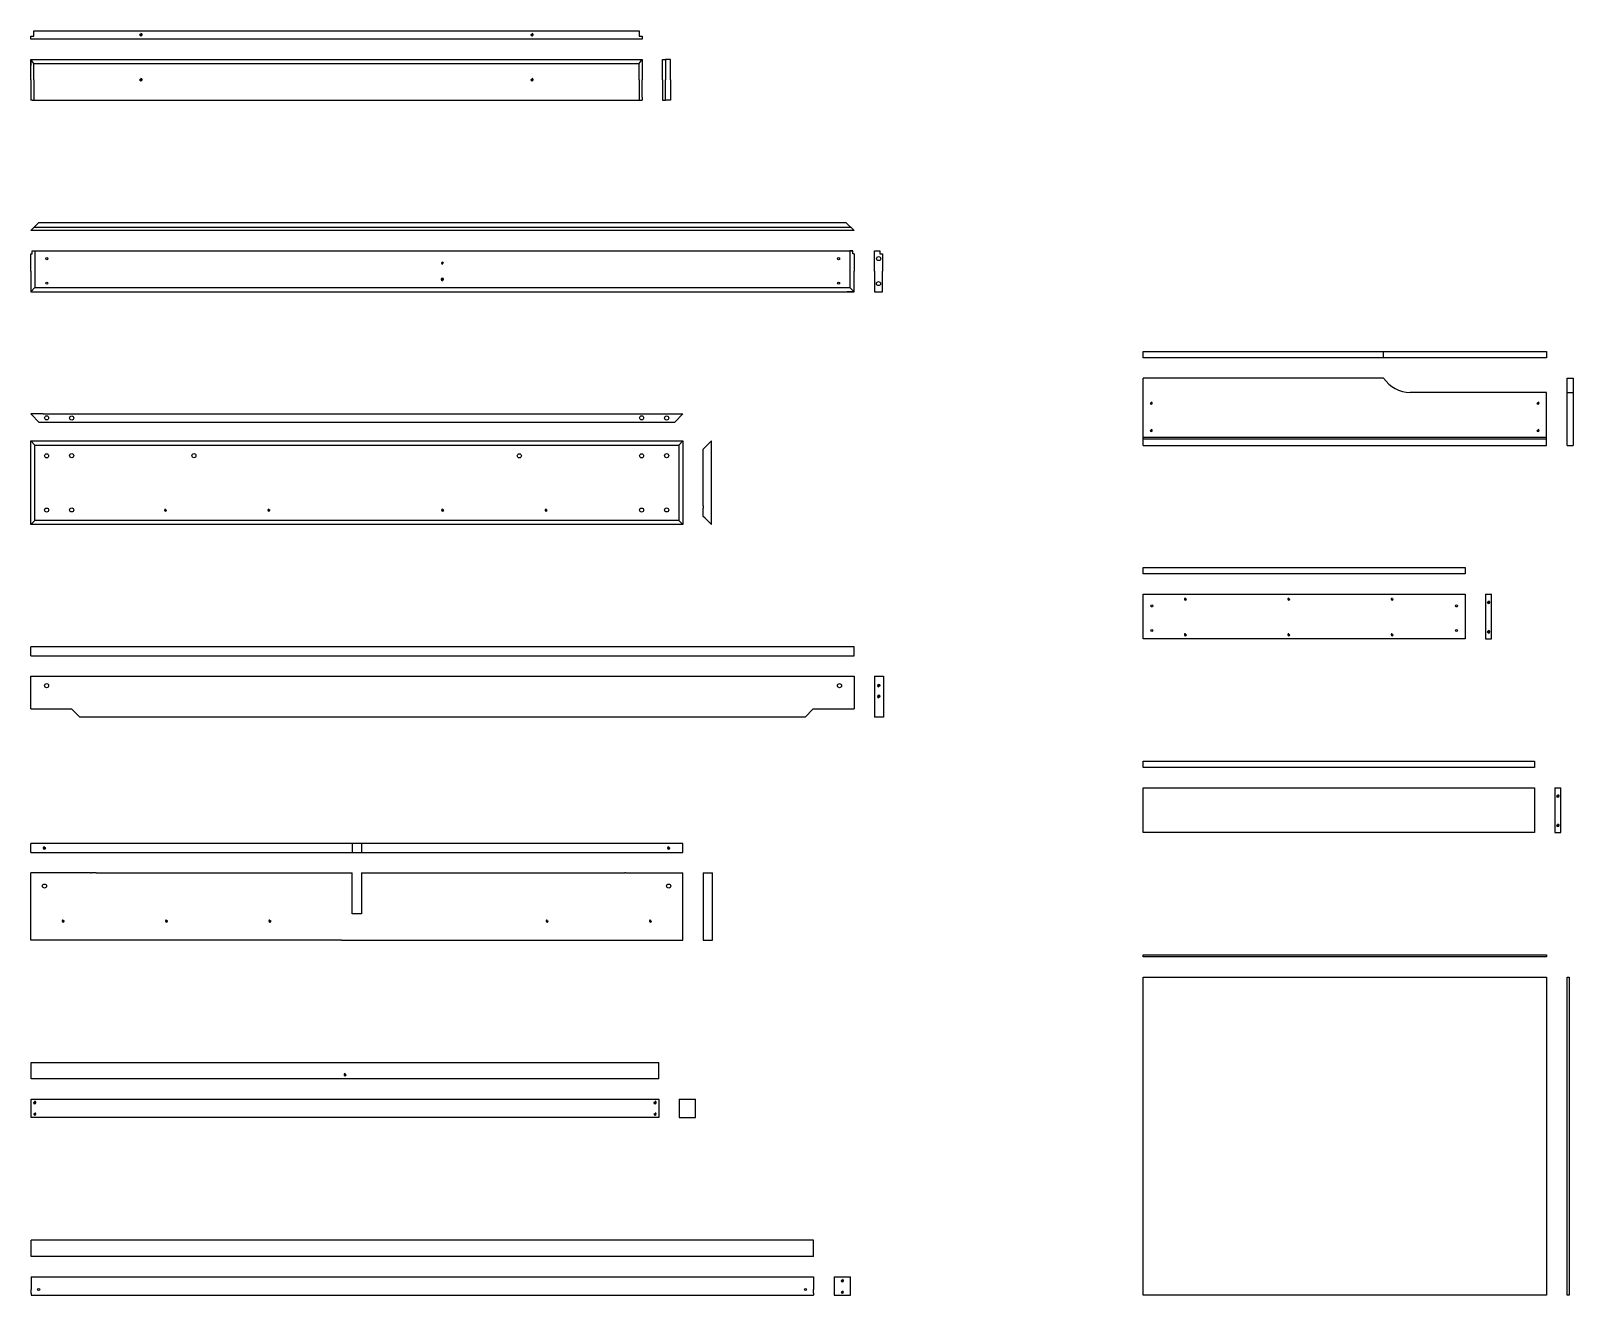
# Model space of a CAD drawing. Header units: centimetres. Extents: x -2268 to 1812, y -1681 to 1458.
# Drawn here: x 101.4 to 479.8, y -517.4 to -207.2 of the extents above; entities that cross this region are included whole.
import ezdxf

# ---------------------------------------------------------------- set-up
doc = ezdxf.new("R2010")
doc.units = ezdxf.units.CM
doc.layers.get('0').update_dxf_attribs({"color": 5})
for name, color, linetype in [('ARREDI_attrezzature', 175, 'Continuous'), ('filatura', 8, 'Continuous'), ('particolari', 6, 'Continuous')]:
    doc.layers.add(name, color=color, linetype=linetype)

# ---------------------------------------------------------------- blocks, each defined once
blk = doc.blocks.new('A$C669A1E94')
at = {"layer": 'filatura'}
blk.add_arc((0.3, 0.3), 0.3, 90, 0, dxfattribs=at)
at = {"layer": 'particolari'}
blk.add_circle((0.3, 0.3), 0.2, dxfattribs=at)

msp = doc.modelspace()

# ---------------------------------------------------------------- linework, layer by layer
for p, q in [((102.0688, -208.4864), (102.0688, -207.1864)), ((102.0688, -207.1864), (250.6688, -207.1864)), ((250.6688, -207.1864), (250.6688, -208.4864)), ((101.3688, -209.1864), (101.3688, -208.4864)), ((101.3688, -208.4864), (102.0688, -208.4864)), ((251.3688, -209.1864), (101.3688, -209.1864)), ((250.6688, -208.4864), (251.3688, -208.4864)), ((251.3688, -208.4864), (251.3688, -209.1864)), ((101.3688, -214.1864), (251.3688, -214.1864)), ((101.3688, -219.1864), (101.3688, -214.1864)), ((101.3688, -214.1864), (101.3688, -215.6864)), ((101.3688, -214.1864), (101.3688, -215.1864)), ((102.0688, -215.1864), (101.3688, -214.1864)), ((102.0688, -219.1864), (102.0688, -215.1864)), ((102.0688, -215.1864), (250.6688, -215.1864)), ((250.6688, -215.1864), (251.3688, -214.1864)), ((250.6688, -219.1864), (250.6688, -215.1864)), ((251.3688, -214.1864), (251.3688, -219.1864)), ((256.3688, -219.1864), (256.3688, -214.1864)), ((256.3688, -214.1864), (257.0688, -214.1864)), ((258.3688, -214.1864), (257.0688, -214.1864)), ((257.0688, -214.1864), (257.0688, -219.1864)), ((258.3688, -219.1864), (258.3688, -214.1864)), ((101.3688, -219.1864), (101.3688, -223.4864)), ((102.0688, -219.1864), (102.0688, -224.1864)), ((250.6688, -219.1864), (250.6688, -224.1864)), ((251.3688, -223.4864), (251.3688, -219.1864)), ((256.3688, -219.1864), (256.3688, -224.1864)), ((257.0688, -224.1864), (257.0688, -219.1864)), ((258.3688, -219.1864), (258.3688, -224.1864)), ((101.3688, -223.4864), (101.3688, -224.1864)), ((101.6688, -224.1864), (101.3688, -224.1864)), ((101.6688, -224.1864), (251.0688, -224.1864)), ((251.0688, -224.1864), (251.3688, -224.1864)), ((251.3688, -223.4864), (251.3688, -224.1864)), ((256.3688, -224.1864), (257.0688, -224.1864)), ((258.3688, -224.1864), (257.0688, -224.1864)), ((103.3688, -254.1864), (101.3688, -256.1864)), ((303.3688, -256.1864), (101.3688, -256.1864)), ((102.1914, -255.3638), (302.5461, -255.3638)), ((103.3688, -254.1864), (301.3688, -254.1864)), ((301.3688, -254.1864), (303.3688, -256.1864)), ((101.3688, -266.1864), (101.3688, -261.8864)), ((101.3688, -261.8864), (101.6688, -261.8864)), ((101.6688, -261.1864), (303.0688, -261.1864)), ((101.6688, -261.1864), (102.3688, -261.1864)), ((101.6688, -261.8864), (101.6688, -261.1864)), ((102.3688, -261.1864), (102.3688, -270.1864)), ((303.0688, -261.1864), (302.3688, -261.1864)), ((302.3688, -261.1864), (302.3688, -270.1864)), ((303.0688, -261.8864), (303.0688, -261.1864)), ((303.3688, -261.8864), (303.0688, -261.8864)), ((303.3688, -261.8864), (303.3688, -266.1864)), ((308.3688, -266.1864), (308.3688, -261.1864)), ((308.3688, -261.1864), (309.6688, -261.1864)), ((309.6688, -261.1864), (309.6688, -261.8864)), ((309.6688, -261.8864), (310.3688, -261.8864)), ((310.3688, -261.8864), (310.3688, -266.1864)), ((101.3688, -266.1864), (101.3688, -271.1864)), ((303.3688, -271.1864), (303.3688, -266.1864)), ((308.3688, -266.1864), (308.3688, -271.1864)), ((310.3688, -271.1864), (310.3688, -266.1864)), ((101.3688, -271.1864), (102.3688, -270.1864)), ((101.3688, -271.1864), (303.3688, -271.1864)), ((102.3688, -270.1864), (302.3688, -270.1864)), ((303.3688, -271.1864), (301.6688, -271.1864)), ((302.3688, -270.1864), (303.3688, -271.1864)), ((308.3688, -271.1864), (310.3688, -271.1864)), ((374.3405, -287.3949), (374.3405, -285.8949)), ((374.3405, -285.8949), (473.3405, -285.8949)), ((473.3405, -287.3949), (374.3405, -287.3949)), ((433.3405, -287.3949), (433.3405, -285.8949)), ((473.3405, -285.8949), (473.3405, -287.3949)), ((374.3405, -292.3949), (374.2905, -292.3949)), ((433.3405, -292.3949), (374.3405, -292.3949)), ((374.3405, -308.8949), (374.3405, -292.3949)), ((478.3405, -308.8949), (478.3405, -292.3949)), ((478.3405, -292.3949), (479.8405, -292.3949)), ((479.8405, -292.3949), (479.8405, -308.8949)), ((473.3405, -295.8949), (439.8405, -295.8949)), ((473.3405, -308.8949), (473.3405, -295.8949)), ((478.3405, -295.8949), (479.8405, -295.8949)), ((104.3688, -301.1864), (101.3688, -301.1864)), ((101.5857, -301.4033), (101.3688, -301.1864)), ((101.5857, -301.4033), (103.3688, -303.1864)), ((104.3688, -301.1864), (261.3688, -301.1864)), ((259.3688, -303.1864), (261.3688, -301.1864)), ((103.3688, -303.1864), (259.3688, -303.1864)), ((101.3688, -307.8055), (102.3688, -308.8055)), ((260.3688, -308.8055), (261.3688, -307.8055)), ((266.3688, -309.8055), (268.3688, -307.8055)), ((266.3688, -321.4055), (266.3688, -309.8055)), ((268.3688, -328.3055), (268.3688, -307.8055)), ((374.3405, -306.8949), (473.3405, -306.8949)), ((473.3405, -307.3949), (374.3405, -307.3949)), ((374.3405, -308.8949), (472.3405, -308.8949)), ((472.3405, -308.8949), (473.3405, -308.8949)), ((478.3405, -308.8949), (479.8405, -308.8949)), ((266.3688, -322.9055), (266.3688, -321.4055)), ((266.3688, -323.3055), (266.3688, -322.9055)), ((266.3688, -323.5228), (266.3688, -323.3055)), ((266.3688, -323.7228), (266.3688, -323.5228)), ((266.3688, -323.7228), (266.3688, -324.1055)), ((266.3688, -324.1055), (266.3688, -324.3055)), ((266.3688, -326.3055), (266.3688, -324.3055)), ((101.3688, -328.3055), (102.3688, -327.3055)), ((260.3688, -327.3055), (261.3688, -328.3055)), ((266.8031, -326.7398), (266.3688, -326.3055)), ((266.8031, -326.7398), (268.1518, -328.0885)), ((268.1518, -328.0885), (268.3688, -328.3055)), ((374.3405, -340.3949), (374.3405, -338.8949)), ((374.3405, -338.8949), (453.3405, -338.8949)), ((453.3405, -340.3949), (374.3405, -340.3949)), ((453.3405, -338.8949), (453.3405, -340.3949)), ((374.3405, -345.3949), (453.3405, -345.3949)), ((374.3405, -356.3949), (374.3405, -345.3949)), ((453.3405, -345.3949), (453.3405, -356.3949)), ((458.3405, -345.3949), (459.8405, -345.3949)), ((458.3405, -345.3949), (458.3405, -356.3949)), ((459.8405, -356.3949), (459.8405, -345.3949)), ((101.3688, -360.5519), (101.3688, -358.3055)), ((303.3688, -358.3055), (101.3688, -358.3055)), ((303.3688, -360.5519), (303.3688, -358.3055)), ((453.3405, -356.3949), (374.3405, -356.3949)), ((458.3405, -356.3949), (459.8405, -356.3949)), ((101.3688, -360.5519), (303.3688, -360.5519)), ((101.3688, -365.5519), (303.3688, -365.5519)), ((101.3688, -373.5519), (101.3688, -365.5519)), ((303.3688, -365.5519), (303.3688, -373.5519)), ((308.3688, -365.5519), (310.6152, -365.5519)), ((308.3688, -365.5519), (308.3688, -375.5519)), ((310.6152, -365.5519), (310.6152, -375.5519)), ((101.3688, -373.5519), (101.3688, -373.5519)), ((101.3688, -373.5519), (111.3688, -373.5519)), ((111.3688, -373.5519), (111.3688, -373.5519)), ((111.3688, -373.5519), (113.3688, -375.5519)), ((293.3688, -373.5519), (291.3688, -375.5519)), ((293.3688, -373.5519), (303.3688, -373.5519)), ((291.3688, -375.5519), (113.3688, -375.5519)), ((310.6152, -375.5519), (308.3688, -375.5519)), ((374.3405, -387.8949), (374.3405, -386.3949)), ((374.3405, -386.3949), (470.3405, -386.3949)), ((470.3405, -387.8949), (374.3405, -387.8949)), ((470.3405, -386.3949), (470.3405, -387.8949)), ((374.3405, -392.8949), (470.3405, -392.8949)), ((374.3405, -403.8949), (374.3405, -392.8949)), ((470.3405, -392.8949), (470.3405, -403.8949)), ((475.3405, -392.8949), (476.8405, -392.8949)), ((475.3405, -392.8949), (475.3405, -403.8949)), ((476.8405, -403.8949), (476.8405, -392.8949)), ((470.3405, -403.8949), (374.3405, -403.8949)), ((475.3405, -403.8949), (476.8405, -403.8949)), ((261.3688, -406.5519), (101.3688, -406.5519)), ((101.3688, -408.7983), (101.3688, -406.5519)), ((180.242, -406.5519), (180.242, -408.7983)), ((182.4884, -406.5519), (182.4884, -408.7983)), ((261.3688, -408.7983), (261.3688, -406.5519)), ((101.3688, -408.7983), (261.3688, -408.7983)), ((101.3688, -430.2983), (101.3688, -413.7983)), ((103.1688, -413.7983), (101.3688, -413.7983)), ((115.992, -413.7983), (103.1688, -413.7983)), ((115.342, -413.7983), (115.342, -413.7983)), ((115.992, -413.7983), (116.242, -413.7983)), ((116.242, -413.7983), (116.242, -413.7983)), ((117.3688, -413.7983), (116.242, -413.7983)), ((117.3688, -413.7983), (180.242, -413.7983)), ((180.242, -423.7983), (180.242, -413.7983)), ((182.4884, -413.7983), (246.4956, -413.7983)), ((182.4884, -413.7983), (182.4884, -423.7983)), ((246.4956, -413.7983), (246.4956, -413.7983)), ((246.4956, -413.7983), (247.1456, -413.7983)), ((247.3956, -413.7983), (247.1456, -413.7983)), ((247.3956, -413.7983), (260.0688, -413.7983)), ((260.0688, -413.7983), (261.3688, -413.7983)), ((261.3688, -430.2983), (261.3688, -413.7983)), ((266.3688, -413.7983), (268.615, -413.7983)), ((266.3688, -413.7983), (266.3688, -430.2983)), ((268.615, -430.2983), (268.615, -413.7983)), ((182.4884, -423.7983), (180.242, -423.7983)), ((103.0688, -430.2983), (101.3688, -430.2983)), ((117.3688, -430.2983), (103.0688, -430.2983)), ((177.6411, -430.2983), (117.3688, -430.2983)), ((177.6411, -430.2983), (178.3688, -430.2983)), ((178.3688, -430.2983), (180.492, -430.2983)), ((180.492, -430.2983), (182.7384, -430.2983)), ((182.7384, -430.2983), (184.3688, -430.2983)), ((184.3688, -430.2983), (245.3688, -430.2983)), ((245.3688, -430.2983), (260.0688, -430.2983)), ((260.0688, -430.2983), (261.3688, -430.2983)), ((266.3688, -430.2983), (268.615, -430.2983)), ((374.3405, -434.3949), (374.3405, -433.8949)), ((374.3405, -433.8949), (473.3405, -433.8949)), ((473.3405, -434.3949), (374.3405, -434.3949)), ((473.3405, -433.8949), (473.3405, -434.3949)), ((374.3405, -517.3949), (374.3405, -439.3949)), ((374.3405, -439.3949), (473.3405, -439.3949)), ((473.3405, -439.3949), (473.3405, -517.3949)), ((478.3405, -439.3949), (478.8405, -439.3949)), ((478.3405, -517.3949), (478.3405, -439.3949)), ((478.8405, -439.3949), (478.8405, -517.3949)), ((101.4654, -464.2983), (101.4654, -460.2983)), ((101.4654, -460.2983), (255.4654, -460.2983)), ((255.4654, -464.2983), (255.4654, -460.2983)), ((255.4654, -464.2983), (101.4654, -464.2983)), ((101.4654, -473.7983), (101.4654, -469.2983)), ((101.4654, -469.2983), (255.4654, -469.2983)), ((255.4654, -469.2983), (255.4654, -473.7983)), ((260.4654, -469.2983), (260.4654, -473.7983)), ((260.4654, -469.2983), (264.4654, -469.2983)), ((264.4654, -473.7983), (264.4654, -469.2983)), ((255.4654, -473.7983), (101.4654, -473.7983)), ((260.4654, -473.7983), (264.4654, -473.7983)), ((101.4654, -507.8949), (101.4654, -503.8949)), ((293.4654, -503.8949), (101.4654, -503.8949)), ((293.4654, -507.8949), (293.4654, -503.8949)), ((293.4654, -507.8949), (101.4654, -507.8949)), ((101.4654, -512.8949), (101.4654, -513.3949)), ((101.4654, -512.8949), (101.4654, -513.3949)), ((101.4654, -512.8949), (293.4654, -512.8949)), ((101.4654, -513.3949), (101.4654, -515.9949)), ((293.4654, -512.8949), (293.4654, -513.3949)), ((293.4654, -512.8949), (293.4654, -513.3949)), ((293.4654, -513.3949), (293.4654, -515.9949)), ((298.4654, -512.8949), (298.4654, -517.3949)), ((298.4654, -512.8949), (302.4654, -512.8949)), ((302.4654, -517.3949), (302.4654, -512.8949)), ((101.4654, -516.6449), (101.4654, -515.9949)), ((101.4654, -516.8949), (101.4654, -516.6449)), ((101.4654, -516.8949), (101.4654, -517.3949)), ((101.4654, -517.3949), (293.4654, -517.3949)), ((293.4654, -516.2449), (293.4654, -515.9949)), ((293.4654, -516.8949), (293.4654, -516.2449)), ((293.4654, -516.8949), (293.4654, -517.3949)), ((298.4654, -517.3949), (302.4654, -517.3949)), ((473.3405, -517.3949), (374.3405, -517.3949)), ((478.8405, -517.3949), (478.3405, -517.3949))]:
    msp.add_line(p, q)
at = {"linetype": 'Continuous'}
msp.add_line((101.5857, -301.4033), (101.4317, -301.2493), dxfattribs=at)
for points in [[(101.3688, -328.3055), (101.3688, -307.8055), (261.3688, -307.8055), (261.3688, -328.3055)], [(102.3688, -327.3055), (102.3688, -308.8055), (260.3688, -308.8055), (260.3688, -327.3055)]]:
    msp.add_lwpolyline(points, close=True)
msp.add_circle((476.0769, -394.932), 0.2)
msp.add_arc((439.9183, -287.9646), 7.9307, 213.961062, 269.437427)
at = {"layer": 'ARREDI_attrezzature', "linetype": 'Continuous'}
msp.add_line((101.4654, -430.2983), (101.3688, -430.2017), dxfattribs=at)
at = {"layer": 'filatura'}
for centre, radius, start, end in [((128.3688, -208.1141), 0.3, 180, 90), ((224.3688, -208.1141), 0.3, 180, 90), ((128.3688, -219.1864), 0.3, 180, 90), ((224.3688, -219.1864), 0.3, 180, 90), ((202.3688, -264.1864), 0.25, 90, 270), ((202.3688, -264.1864), 0.25, 0, 90), ((202.3688, -268.1864), 0.3, 0, 270), ((376.3162, -298.5572), 0.25, 180, 270), ((376.3162, -298.5572), 0.25, 270, 90), ((471.2141, -298.5572), 0.25, 180, 270), ((471.2141, -298.5572), 0.25, 270, 90), ((376.3162, -305.2495), 0.25, 180, 270), ((376.3162, -305.2495), 0.25, 270, 90), ((471.2141, -305.2495), 0.25, 180, 270), ((471.2141, -305.2495), 0.25, 270, 90), ((134.4258, -324.7737), 0.25, 90, 180), ((134.4258, -324.7737), 0.25, 180, 0), ((159.791, -324.7737), 0.25, 90, 180), ((159.791, -324.7737), 0.25, 180, 0), ((202.4302, -324.7737), 0.25, 90, 180), ((202.4302, -324.7737), 0.25, 180, 0), ((227.7954, -324.7737), 0.25, 90, 180), ((227.7954, -324.7737), 0.25, 180, 0), ((384.6788, -346.6096), 0.25, 90, 180), ((384.6788, -346.6096), 0.25, 180, 0), ((410.044, -346.6096), 0.25, 90, 180), ((410.044, -346.6096), 0.25, 180, 0), ((435.4092, -346.6096), 0.25, 90, 180), ((435.4092, -346.6096), 0.25, 180, 0), ((459.0769, -347.432), 0.3, 180, 90), ((384.6788, -355.3502), 0.25, 90, 180), ((384.6788, -355.3502), 0.25, 180, 0), ((410.044, -355.3502), 0.25, 90, 180), ((410.044, -355.3502), 0.25, 180, 0), ((435.4092, -355.3502), 0.25, 90, 180), ((435.4092, -355.3502), 0.25, 180, 0), ((459.0769, -354.632), 0.3, 180, 90), ((309.4654, -367.8611), 0.3, 0, 270), ((309.4654, -370.52), 0.3, 0, 270), ((476.0769, -394.932), 0.3, 180, 90), ((476.0769, -402.132), 0.3, 180, 90), ((109.3188, -425.5983), 0.25, 90, 180), ((109.3188, -425.5983), 0.25, 180, 0), ((134.684, -425.5983), 0.25, 90, 180), ((134.684, -425.5983), 0.25, 180, 0), ((160.0492, -425.5983), 0.25, 90, 180), ((160.0492, -425.5983), 0.25, 180, 0), ((228.0536, -425.5983), 0.25, 90, 180), ((228.0536, -425.5983), 0.25, 180, 0), ((253.4188, -425.5983), 0.25, 90, 180), ((253.4188, -425.5983), 0.25, 180, 0), ((178.4654, -463.2983), 0.25, 90, 180), ((178.4654, -463.2983), 0.25, 180, 0), ((102.3277, -470.1318), 0.3, 180, 90), ((102.3277, -472.961), 0.25, 180, 270), ((102.3277, -472.961), 0.25, 270, 90), ((254.5427, -470.1318), 0.3, 180, 90), ((254.5427, -472.961), 0.25, 180, 270), ((254.5427, -472.961), 0.25, 270, 90), ((300.5062, -513.817), 0.3, 180, 90), ((300.5062, -516.6462), 0.25, 180, 270), ((300.5062, -516.6462), 0.25, 270, 90)]:
    msp.add_arc(centre, radius, start, end, dxfattribs=at)
at = {"layer": 'particolari'}
for centre, radius in [((128.3688, -208.1141), 0.2), ((128.3688, -208.1141), 0.2), ((224.3688, -208.1141), 0.2), ((224.3688, -208.1141), 0.2), ((128.3688, -219.1864), 0.2), ((128.3688, -219.1864), 0.2), ((224.3688, -219.1864), 0.2), ((224.3688, -219.1864), 0.2), ((105.3073, -263.0846), 0.25), ((202.3688, -264.1864), 0.15), ((299.5894, -263.0846), 0.25), ((309.4149, -263.059), 0.5), ((202.3688, -268.1864), 0.2), ((309.3745, -269.2061), 0.5), ((105.3073, -269.0963), 0.25), ((299.5894, -269.0963), 0.25), ((376.3162, -298.5572), 0.15), ((471.2141, -298.5572), 0.15), ((105.2414, -302.1403), 0.5), ((111.3884, -302.1807), 0.5), ((251.2414, -302.1403), 0.5), ((257.3884, -302.1807), 0.5), ((376.3162, -305.2495), 0.15), ((471.2141, -305.2495), 0.15), ((105.2414, -311.4592), 0.5), ((111.3884, -311.4187), 0.5), ((141.3884, -311.4187), 0.5), ((221.2414, -311.4592), 0.5), ((251.2414, -311.4592), 0.5), ((257.3884, -311.4187), 0.5), ((105.2414, -324.7737), 0.5), ((111.3884, -324.7332), 0.5), ((134.4258, -324.7737), 0.15), ((159.791, -324.7737), 0.15), ((202.4302, -324.7737), 0.15), ((227.7954, -324.7737), 0.15), ((251.2414, -324.7737), 0.5), ((257.3884, -324.7332), 0.5), ((376.4313, -348.292), 0.25), ((384.6788, -346.6096), 0.15), ((410.044, -346.6096), 0.15), ((435.4092, -346.6096), 0.15), ((451.2248, -348.292), 0.25), ((459.0769, -347.432), 0.2), ((459.0769, -347.432), 0.2), ((376.4313, -354.3037), 0.25), ((384.6788, -355.3502), 0.15), ((410.044, -355.3502), 0.15), ((435.4092, -355.3502), 0.15), ((451.2248, -354.3037), 0.25), ((459.0769, -354.632), 0.2), ((459.0769, -354.632), 0.2), ((105.2414, -367.8611), 0.5), ((299.8126, -367.8611), 0.5), ((309.4654, -367.8611), 0.2), ((309.4654, -370.52), 0.2), ((476.0769, -394.932), 0.2), ((476.0769, -402.132), 0.2), ((476.0769, -402.132), 0.2), ((104.7095, -417.0289), 0.5), ((257.8945, -417.0289), 0.5), ((109.3188, -425.5983), 0.15), ((134.684, -425.5983), 0.15), ((160.0492, -425.5983), 0.15), ((228.0536, -425.5983), 0.15), ((253.4188, -425.5983), 0.15), ((178.4654, -463.2983), 0.15), ((102.3277, -470.1318), 0.2), ((102.3277, -472.961), 0.15), ((254.5427, -470.1318), 0.2), ((254.5427, -472.961), 0.15), ((300.5062, -513.817), 0.2), ((103.2863, -515.9949), 0.25), ((291.4684, -515.9949), 0.25), ((300.5062, -516.6462), 0.15)]:
    msp.add_circle(centre, radius, dxfattribs=at)

# ---------------------------------------------------------------- block references
for p in [(104.4095, -407.9763), (257.5945, -407.9763)]:
    msp.add_blockref('A$C669A1E94', p)

doc.saveas('drawing.dxf')
